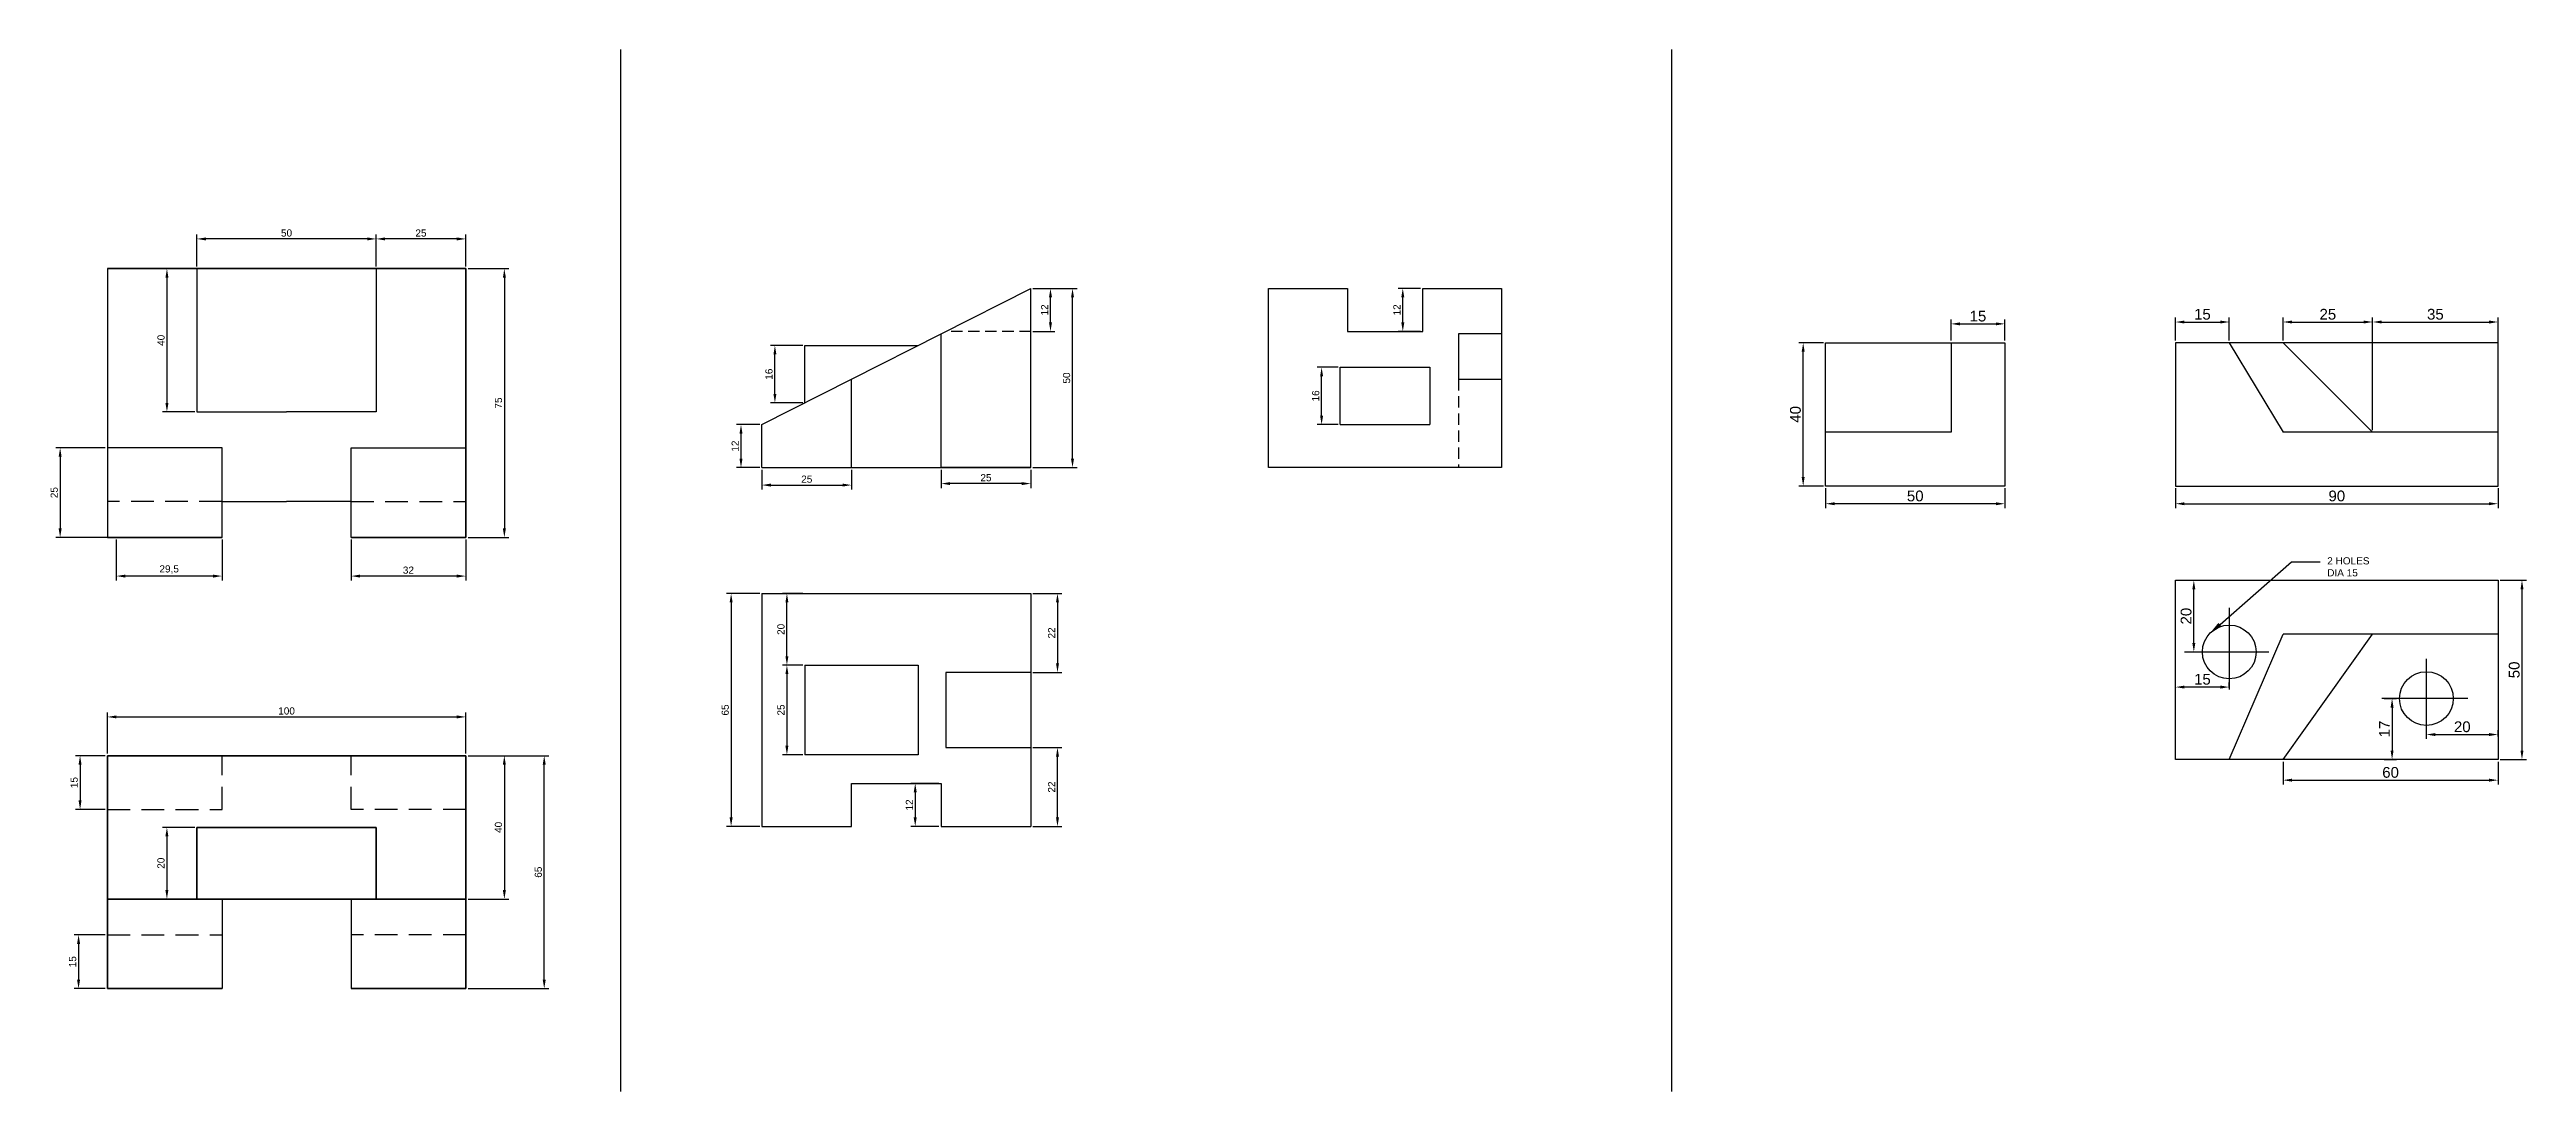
# Model space of a CAD drawing. Header units: millimetres. Extents: x 0 to 8460, y 0 to 1619.
# Drawn here: x 2605 to 3296, y 1328 to 1619 of the extents above; entities that cross this region are included whole.
import ezdxf
from ezdxf import colors
from ezdxf.entities.mleader import LeaderData, LeaderLine
from ezdxf.math import Vec2, Vec3

# ---------------------------------------------------------------- set-up
doc = ezdxf.new("R2010")
doc.units = ezdxf.units.MM
doc.linetypes.add('DASHED2', pattern=[9.525, 6.35, -3.175])
doc.linetypes.add('HIDDEN2', pattern=[4.7625, 3.175, -1.5875])
doc.styles.get("Standard").update_dxf_attribs({"font": 'arial.ttf'})
doc.dimstyles.new('Copy of ISO-25 2', dxfattribs={"dimtxt": 3, "dimasz": 2.5, "dimexe": 1.25, "dimexo": 0.625, "dimtad": 1, "dimtxsty": 'Standard', "dimcen": 2.5, "dimadec": 0, "dimazin": 0, "dimtfac": 1, "dimtmove": 0, "dimatfit": 3, "dimfxl": 1, "dimarcsym": 0})
doc.dimstyles.new('ISO-25', dxfattribs={"dimtxt": 2, "dimasz": 2.5, "dimexe": 1.25, "dimexo": 0.625, "dimtad": 1, "dimtxsty": 'Standard', "dimcen": 2.5, "dimadec": 0, "dimazin": 0, "dimtfac": 1, "dimtmove": 0, "dimatfit": 3, "dimfxl": 1, "dimarcsym": 0})

msp = doc.modelspace()

# ---------------------------------------------------------------- blocks, each defined once
blk = doc.blocks.new('*D1')
at = {"color": 0, "lineweight": -2, "transparency": 16777216}
for p, q in [((2815.2, 1536.48), (2806.19, 1536.48)), ((2807.44, 1522.98), (2807.44, 1533.98)), ((2815.2, 1520.48), (2806.19, 1520.48))]:
    blk.add_line(p, q, dxfattribs=at)
at = {"color": 0, "transparency": 16777216}
for points in [[(2807.02, 1533.98), (2807.86, 1533.98), (2807.44, 1536.48)], [(2807.02, 1522.98), (2807.86, 1522.98), (2807.44, 1520.48)]]:
    blk.add_solid(points, dxfattribs=at)
at = {"layer": 'Defpoints', "color": 0, "transparency": 16777216}
for p in [(2807.44, 1536.48), (2815.83, 1536.48), (2815.83, 1520.48)]:
    blk.add_point(p, dxfattribs=at)
at = {"color": 0, "transparency": 16777216, "insert": (2805.79, 1528.48), "char_height": 2, "attachment_point": 5, "rotation": 90}
blk.add_mtext('16', dxfattribs=at)
blk = doc.blocks.new('*D2')
at = {"color": 0, "lineweight": -2, "transparency": 16777216}
for p, q in [((2879.45, 1552.4), (2891.73, 1552.4)), ((2890.48, 1504.9), (2890.48, 1549.9)), ((2879.45, 1502.4), (2891.73, 1502.4))]:
    blk.add_line(p, q, dxfattribs=at)
at = {"color": 0, "transparency": 16777216}
for points in [[(2890.06, 1549.9), (2890.9, 1549.9), (2890.48, 1552.4)], [(2890.06, 1504.9), (2890.9, 1504.9), (2890.48, 1502.4)]]:
    blk.add_solid(points, dxfattribs=at)
at = {"layer": 'Defpoints', "color": 0, "transparency": 16777216}
for p in [(2878.83, 1552.4), (2890.48, 1552.4), (2878.83, 1502.4)]:
    blk.add_point(p, dxfattribs=at)
at = {"color": 0, "transparency": 16777216, "insert": (2888.83, 1527.4), "char_height": 2, "attachment_point": 5, "rotation": 90}
blk.add_mtext('50', dxfattribs=at)
blk = doc.blocks.new('*D3')
at = {"color": 0, "lineweight": -2, "transparency": 16777216}
for p, q in [((2853.83, 1501.77), (2853.83, 1496.69)), ((2878.83, 1501.77), (2878.83, 1496.69)), ((2876.33, 1497.94), (2856.33, 1497.94))]:
    blk.add_line(p, q, dxfattribs=at)
at = {"color": 0, "transparency": 16777216}
for points in [[(2856.33, 1498.35), (2856.33, 1497.52), (2853.83, 1497.94)], [(2876.33, 1498.35), (2876.33, 1497.52), (2878.83, 1497.94)]]:
    blk.add_solid(points, dxfattribs=at)
at = {"layer": 'Defpoints', "color": 0, "transparency": 16777216}
for p in [(2853.83, 1502.4), (2878.83, 1502.4), (2853.83, 1497.94)]:
    blk.add_point(p, dxfattribs=at)
at = {"color": 0, "transparency": 16777216, "insert": (2866.33, 1499.58), "char_height": 2, "attachment_point": 5}
blk.add_mtext('25', dxfattribs=at)
blk = doc.blocks.new('*D4')
at = {"color": 0, "lineweight": -2, "transparency": 16777216}
for p, q in [((2803.83, 1501.77), (2803.83, 1496.27)), ((2828.83, 1501.77), (2828.83, 1496.27)), ((2806.33, 1497.52), (2826.33, 1497.52))]:
    blk.add_line(p, q, dxfattribs=at)
at = {"color": 0, "transparency": 16777216}
for points in [[(2806.33, 1497.94), (2806.33, 1497.1), (2803.83, 1497.52)], [(2826.33, 1497.94), (2826.33, 1497.1), (2828.83, 1497.52)]]:
    blk.add_solid(points, dxfattribs=at)
at = {"layer": 'Defpoints', "color": 0, "transparency": 16777216}
for p in [(2803.83, 1502.4), (2828.83, 1502.4), (2828.83, 1497.52)]:
    blk.add_point(p, dxfattribs=at)
at = {"color": 0, "transparency": 16777216, "insert": (2816.33, 1499.17), "char_height": 2, "attachment_point": 5}
blk.add_mtext('25', dxfattribs=at)
blk = doc.blocks.new('*D5')
at = {"color": 0, "lineweight": -2, "transparency": 16777216}
for p, q in [((2803.2, 1514.4), (2796.73, 1514.4)), ((2797.98, 1504.9), (2797.98, 1511.9)), ((2803.2, 1502.4), (2796.73, 1502.4))]:
    blk.add_line(p, q, dxfattribs=at)
at = {"color": 0, "transparency": 16777216}
for points in [[(2797.56, 1511.9), (2798.39, 1511.9), (2797.98, 1514.4)], [(2797.56, 1504.9), (2798.39, 1504.9), (2797.98, 1502.4)]]:
    blk.add_solid(points, dxfattribs=at)
at = {"layer": 'Defpoints', "color": 0, "transparency": 16777216}
for p in [(2797.98, 1514.4), (2803.83, 1514.4), (2803.83, 1502.4)]:
    blk.add_point(p, dxfattribs=at)
at = {"color": 0, "transparency": 16777216, "insert": (2796.35, 1508.4), "char_height": 2, "attachment_point": 5, "rotation": 90}
blk.add_mtext('12', dxfattribs=at)
blk = doc.blocks.new('*D6')
at = {"color": 0, "lineweight": -2, "transparency": 16777216}
for p, q in [((2879.45, 1552.4), (2885.58, 1552.4)), ((2884.33, 1542.9), (2884.33, 1549.9)), ((2879.45, 1540.4), (2885.58, 1540.4))]:
    blk.add_line(p, q, dxfattribs=at)
at = {"color": 0, "transparency": 16777216}
for points in [[(2883.92, 1549.9), (2884.75, 1549.9), (2884.33, 1552.4)], [(2883.92, 1542.9), (2884.75, 1542.9), (2884.33, 1540.4)]]:
    blk.add_solid(points, dxfattribs=at)
at = {"layer": 'Defpoints', "color": 0, "transparency": 16777216}
for p in [(2878.83, 1552.4), (2884.33, 1552.4), (2878.83, 1540.4)]:
    blk.add_point(p, dxfattribs=at)
at = {"color": 0, "transparency": 16777216, "insert": (2882.7, 1546.4), "char_height": 2, "attachment_point": 5, "rotation": 90}
blk.add_mtext('12', dxfattribs=at)
blk = doc.blocks.new('*D7')
at = {"color": 0, "lineweight": -2, "transparency": 16777216}
for p, q in [((2623.68, 1482.29), (2623.68, 1470.88)), ((2653.18, 1482.29), (2653.18, 1470.88)), ((2650.68, 1472.13), (2626.18, 1472.13))]:
    blk.add_line(p, q, dxfattribs=at)
at = {"color": 0, "transparency": 16777216}
for points in [[(2626.18, 1472.54), (2626.18, 1471.71), (2623.68, 1472.13)], [(2650.68, 1472.54), (2650.68, 1471.71), (2653.18, 1472.13)]]:
    blk.add_solid(points, dxfattribs=at)
at = {"layer": 'Defpoints', "color": 0, "transparency": 16777216}
for p in [(2623.68, 1482.92), (2653.18, 1482.92), (2623.68, 1472.13)]:
    blk.add_point(p, dxfattribs=at)
at = {"color": 0, "transparency": 16777216, "insert": (2638.43, 1473.95), "char_height": 2, "attachment_point": 5}
blk.add_mtext('29,5', dxfattribs=at)
blk = doc.blocks.new('*D8')
at = {"color": 0, "lineweight": -2, "transparency": 16777216}
for p, q in [((2689.18, 1482.29), (2689.18, 1470.88)), ((2721.18, 1482.29), (2721.18, 1470.88)), ((2718.68, 1472.13), (2691.68, 1472.13))]:
    blk.add_line(p, q, dxfattribs=at)
at = {"color": 0, "transparency": 16777216}
for points in [[(2691.68, 1472.54), (2691.68, 1471.71), (2689.18, 1472.13)], [(2718.68, 1472.54), (2718.68, 1471.71), (2721.18, 1472.13)]]:
    blk.add_solid(points, dxfattribs=at)
at = {"layer": 'Defpoints', "color": 0, "transparency": 16777216}
for p in [(2689.18, 1482.92), (2721.18, 1482.92), (2689.18, 1472.13)]:
    blk.add_point(p, dxfattribs=at)
at = {"color": 0, "transparency": 16777216, "insert": (2705.18, 1473.77), "char_height": 2, "attachment_point": 5}
blk.add_mtext('32', dxfattribs=at)
blk = doc.blocks.new('*D9')
at = {"color": 0, "lineweight": -2, "transparency": 16777216}
for p, q in [((2721.81, 1557.92), (2733.2, 1557.92)), ((2731.95, 1555.42), (2731.95, 1485.42)), ((2721.81, 1482.92), (2733.2, 1482.92))]:
    blk.add_line(p, q, dxfattribs=at)
at = {"color": 0, "transparency": 16777216}
for points in [[(2731.54, 1555.42), (2732.37, 1555.42), (2731.95, 1557.92)], [(2731.54, 1485.42), (2732.37, 1485.42), (2731.95, 1482.92)]]:
    blk.add_solid(points, dxfattribs=at)
at = {"layer": 'Defpoints', "color": 0, "transparency": 16777216}
for p in [(2721.18, 1557.92), (2721.18, 1482.92), (2731.95, 1482.92)]:
    blk.add_point(p, dxfattribs=at)
at = {"color": 0, "transparency": 16777216, "insert": (2730.31, 1520.42), "char_height": 2, "attachment_point": 5, "rotation": 90}
blk.add_mtext('75', dxfattribs=at)
blk = doc.blocks.new('*D10')
at = {"color": 0, "lineweight": -2, "transparency": 16777216}
for p, q in [((2621.18, 1422.63), (2621.18, 1434.07)), ((2623.68, 1432.82), (2718.68, 1432.82)), ((2721.18, 1422.63), (2721.18, 1434.07))]:
    blk.add_line(p, q, dxfattribs=at)
at = {"color": 0, "transparency": 16777216}
for points in [[(2623.68, 1433.24), (2623.68, 1432.41), (2621.18, 1432.82)], [(2718.68, 1433.24), (2718.68, 1432.41), (2721.18, 1432.82)]]:
    blk.add_solid(points, dxfattribs=at)
at = {"layer": 'Defpoints', "color": 0, "transparency": 16777216}
for p in [(2721.18, 1432.82), (2621.18, 1422), (2721.18, 1422)]:
    blk.add_point(p, dxfattribs=at)
at = {"color": 0, "transparency": 16777216, "insert": (2671.18, 1434.47), "char_height": 2, "attachment_point": 5}
blk.add_mtext('100', dxfattribs=at)
blk = doc.blocks.new('*D11')
at = {"color": 0, "lineweight": -2, "transparency": 16777216}
for p, q in [((2646.18, 1558.54), (2646.18, 1567.47)), ((2693.68, 1566.22), (2648.68, 1566.22)), ((2696.18, 1558.54), (2696.18, 1567.47))]:
    blk.add_line(p, q, dxfattribs=at)
at = {"color": 0, "transparency": 16777216}
for points in [[(2648.68, 1566.63), (2648.68, 1565.8), (2646.18, 1566.22)], [(2693.68, 1566.63), (2693.68, 1565.8), (2696.18, 1566.22)]]:
    blk.add_solid(points, dxfattribs=at)
at = {"layer": 'Defpoints', "color": 0, "transparency": 16777216}
for p in [(2646.18, 1566.22), (2646.18, 1557.92), (2696.18, 1557.92)]:
    blk.add_point(p, dxfattribs=at)
at = {"color": 0, "transparency": 16777216, "insert": (2671.18, 1567.86), "char_height": 2, "attachment_point": 5}
blk.add_mtext('50', dxfattribs=at)
blk = doc.blocks.new('*D12')
at = {"color": 0, "lineweight": -2, "transparency": 16777216}
for p, q in [((2696.18, 1558.54), (2696.18, 1567.47)), ((2718.68, 1566.22), (2698.68, 1566.22)), ((2721.18, 1558.54), (2721.18, 1567.47))]:
    blk.add_line(p, q, dxfattribs=at)
at = {"color": 0, "transparency": 16777216}
for points in [[(2698.68, 1566.63), (2698.68, 1565.8), (2696.18, 1566.22)], [(2718.68, 1566.63), (2718.68, 1565.8), (2721.18, 1566.22)]]:
    blk.add_solid(points, dxfattribs=at)
at = {"layer": 'Defpoints', "color": 0, "transparency": 16777216}
for p in [(2696.18, 1566.22), (2696.18, 1557.92), (2721.18, 1557.92)]:
    blk.add_point(p, dxfattribs=at)
at = {"color": 0, "transparency": 16777216, "insert": (2708.68, 1567.86), "char_height": 2, "attachment_point": 5}
blk.add_mtext('25', dxfattribs=at)
blk = doc.blocks.new('*D13')
at = {"color": 0, "lineweight": -2, "transparency": 16777216}
for p, q in [((2620.56, 1507.92), (2606.76, 1507.92)), ((2608.01, 1505.42), (2608.01, 1485.42)), ((2623.06, 1482.92), (2606.76, 1482.92))]:
    blk.add_line(p, q, dxfattribs=at)
at = {"color": 0, "transparency": 16777216}
for points in [[(2607.59, 1505.42), (2608.42, 1505.42), (2608.01, 1507.92)], [(2607.59, 1485.42), (2608.42, 1485.42), (2608.01, 1482.92)]]:
    blk.add_solid(points, dxfattribs=at)
at = {"layer": 'Defpoints', "color": 0, "transparency": 16777216}
for p in [(2621.18, 1507.92), (2608.01, 1482.92), (2623.68, 1482.92)]:
    blk.add_point(p, dxfattribs=at)
at = {"color": 0, "transparency": 16777216, "insert": (2606.36, 1495.42), "char_height": 2, "attachment_point": 5, "rotation": 90}
blk.add_mtext('25', dxfattribs=at)
blk = doc.blocks.new('*D14')
at = {"color": 0, "lineweight": -2, "transparency": 16777216}
for p, q in [((2645.56, 1557.92), (2636.55, 1557.92)), ((2637.8, 1555.42), (2637.8, 1520.42)), ((2645.56, 1517.92), (2636.55, 1517.92))]:
    blk.add_line(p, q, dxfattribs=at)
at = {"color": 0, "transparency": 16777216}
for points in [[(2637.39, 1555.42), (2638.22, 1555.42), (2637.8, 1557.92)], [(2637.39, 1520.42), (2638.22, 1520.42), (2637.8, 1517.92)]]:
    blk.add_solid(points, dxfattribs=at)
at = {"layer": 'Defpoints', "color": 0, "transparency": 16777216}
for p in [(2646.18, 1557.92), (2637.8, 1517.92), (2646.18, 1517.92)]:
    blk.add_point(p, dxfattribs=at)
at = {"color": 0, "transparency": 16777216, "insert": (2636.16, 1537.92), "char_height": 2, "attachment_point": 5, "rotation": 90}
blk.add_mtext('40', dxfattribs=at)
blk = doc.blocks.new('*D15')
at = {"color": 0, "lineweight": -2, "transparency": 16777216}
for p, q in [((2645.56, 1402), (2636.55, 1402)), ((2637.8, 1399.5), (2637.8, 1384.5)), ((2645.56, 1382), (2636.55, 1382))]:
    blk.add_line(p, q, dxfattribs=at)
at = {"color": 0, "transparency": 16777216}
for points in [[(2637.38, 1399.5), (2638.21, 1399.5), (2637.8, 1402)], [(2637.38, 1384.5), (2638.21, 1384.5), (2637.8, 1382)]]:
    blk.add_solid(points, dxfattribs=at)
at = {"layer": 'Defpoints', "color": 0, "transparency": 16777216}
for p in [(2646.18, 1402), (2637.8, 1382), (2646.18, 1382)]:
    blk.add_point(p, dxfattribs=at)
at = {"color": 0, "transparency": 16777216, "insert": (2636.15, 1392), "char_height": 2, "attachment_point": 5, "rotation": 90}
blk.add_mtext('20', dxfattribs=at)
blk = doc.blocks.new('*D16')
at = {"color": 0, "lineweight": -2, "transparency": 16777216}
for p, q in [((2620.56, 1422), (2612.32, 1422)), ((2613.57, 1419.5), (2613.57, 1409.5)), ((2620.56, 1407), (2612.32, 1407))]:
    blk.add_line(p, q, dxfattribs=at)
at = {"color": 0, "transparency": 16777216}
for points in [[(2613.15, 1419.5), (2613.98, 1419.5), (2613.57, 1422)], [(2613.15, 1409.5), (2613.98, 1409.5), (2613.57, 1407)]]:
    blk.add_solid(points, dxfattribs=at)
at = {"layer": 'Defpoints', "color": 0, "transparency": 16777216}
for p in [(2621.18, 1422), (2613.57, 1407), (2621.18, 1407)]:
    blk.add_point(p, dxfattribs=at)
at = {"color": 0, "transparency": 16777216, "insert": (2611.92, 1414.5), "char_height": 2, "attachment_point": 5, "rotation": 90}
blk.add_mtext('15', dxfattribs=at)
blk = doc.blocks.new('*D17')
at = {"color": 0, "lineweight": -2, "transparency": 16777216}
for p, q in [((2620.56, 1372), (2611.9, 1372)), ((2613.15, 1369.5), (2613.15, 1359.5)), ((2620.56, 1357), (2611.9, 1357))]:
    blk.add_line(p, q, dxfattribs=at)
at = {"color": 0, "transparency": 16777216}
for points in [[(2612.73, 1369.5), (2613.57, 1369.5), (2613.15, 1372)], [(2612.73, 1359.5), (2613.57, 1359.5), (2613.15, 1357)]]:
    blk.add_solid(points, dxfattribs=at)
at = {"layer": 'Defpoints', "color": 0, "transparency": 16777216}
for p in [(2621.18, 1372), (2613.15, 1357), (2621.18, 1357)]:
    blk.add_point(p, dxfattribs=at)
at = {"color": 0, "transparency": 16777216, "insert": (2611.5, 1364.5), "char_height": 2, "attachment_point": 5, "rotation": 90}
blk.add_mtext('15', dxfattribs=at)
blk = doc.blocks.new('*D18')
at = {"color": 0, "lineweight": -2, "transparency": 16777216}
for p, q in [((2721.81, 1422), (2733.2, 1422)), ((2731.95, 1419.5), (2731.95, 1384.5)), ((2721.81, 1382), (2733.2, 1382))]:
    blk.add_line(p, q, dxfattribs=at)
at = {"color": 0, "transparency": 16777216}
for points in [[(2731.53, 1419.5), (2732.37, 1419.5), (2731.95, 1422)], [(2731.53, 1384.5), (2732.37, 1384.5), (2731.95, 1382)]]:
    blk.add_solid(points, dxfattribs=at)
at = {"layer": 'Defpoints', "color": 0, "transparency": 16777216}
for p in [(2721.18, 1422), (2721.18, 1382), (2731.95, 1382)]:
    blk.add_point(p, dxfattribs=at)
at = {"color": 0, "transparency": 16777216, "insert": (2730.3, 1402), "char_height": 2, "attachment_point": 5, "rotation": 90}
blk.add_mtext('40', dxfattribs=at)
blk = doc.blocks.new('*D19')
at = {"color": 0, "lineweight": -2, "transparency": 16777216}
for p, q in [((2721.81, 1422), (2744.32, 1422)), ((2743.07, 1359.5), (2743.07, 1419.5)), ((2721.81, 1357), (2744.32, 1357))]:
    blk.add_line(p, q, dxfattribs=at)
at = {"color": 0, "transparency": 16777216}
for points in [[(2742.66, 1419.5), (2743.49, 1419.5), (2743.07, 1422)], [(2742.66, 1359.5), (2743.49, 1359.5), (2743.07, 1357)]]:
    blk.add_solid(points, dxfattribs=at)
at = {"layer": 'Defpoints', "color": 0, "transparency": 16777216}
for p in [(2721.18, 1422), (2743.07, 1422), (2721.18, 1357)]:
    blk.add_point(p, dxfattribs=at)
at = {"color": 0, "transparency": 16777216, "insert": (2741.43, 1389.5), "char_height": 2, "attachment_point": 5, "rotation": 90}
blk.add_mtext('65', dxfattribs=at)
blk = doc.blocks.new('*D22')
at = {"color": 0, "lineweight": -2, "transparency": 16777216}
for p, q in [((2815.2, 1447.26), (2809.54, 1447.26)), ((2810.79, 1444.76), (2810.79, 1424.76)), ((2815.2, 1422.26), (2809.54, 1422.26))]:
    blk.add_line(p, q, dxfattribs=at)
at = {"color": 0, "transparency": 16777216}
for points in [[(2810.37, 1444.76), (2811.2, 1444.76), (2810.79, 1447.26)], [(2810.37, 1424.76), (2811.2, 1424.76), (2810.79, 1422.26)]]:
    blk.add_solid(points, dxfattribs=at)
at = {"layer": 'Defpoints', "color": 0, "transparency": 16777216}
for p in [(2815.83, 1447.26), (2810.79, 1422.26), (2815.83, 1422.26)]:
    blk.add_point(p, dxfattribs=at)
at = {"color": 0, "transparency": 16777216, "insert": (2809.14, 1434.76), "char_height": 2, "attachment_point": 5, "rotation": 90}
blk.add_mtext('25', dxfattribs=at)
blk = doc.blocks.new('*D23')
at = {"color": 0, "lineweight": -2, "transparency": 16777216}
for p, q in [((2879.45, 1467.26), (2887.53, 1467.26)), ((2886.28, 1464.76), (2886.28, 1447.76)), ((2879.45, 1445.26), (2887.53, 1445.26))]:
    blk.add_line(p, q, dxfattribs=at)
at = {"color": 0, "transparency": 16777216}
for points in [[(2885.87, 1464.76), (2886.7, 1464.76), (2886.28, 1467.26)], [(2885.87, 1447.76), (2886.7, 1447.76), (2886.28, 1445.26)]]:
    blk.add_solid(points, dxfattribs=at)
at = {"layer": 'Defpoints', "color": 0, "transparency": 16777216}
for p in [(2878.83, 1467.26), (2878.83, 1445.26), (2886.28, 1445.26)]:
    blk.add_point(p, dxfattribs=at)
at = {"color": 0, "transparency": 16777216, "insert": (2884.65, 1456.26), "char_height": 2, "attachment_point": 5, "rotation": 90}
blk.add_mtext('22', dxfattribs=at)
blk = doc.blocks.new('*D24')
at = {"color": 0, "lineweight": -2, "transparency": 16777216}
for p, q in [((2879.45, 1424.26), (2887.53, 1424.26)), ((2886.28, 1404.76), (2886.28, 1421.76)), ((2879.45, 1402.26), (2887.53, 1402.26))]:
    blk.add_line(p, q, dxfattribs=at)
at = {"color": 0, "transparency": 16777216}
for points in [[(2885.87, 1421.76), (2886.7, 1421.76), (2886.28, 1424.26)], [(2885.87, 1404.76), (2886.7, 1404.76), (2886.28, 1402.26)]]:
    blk.add_solid(points, dxfattribs=at)
at = {"layer": 'Defpoints', "color": 0, "transparency": 16777216}
for p in [(2878.83, 1424.26), (2886.28, 1424.26), (2878.83, 1402.26)]:
    blk.add_point(p, dxfattribs=at)
at = {"color": 0, "transparency": 16777216, "insert": (2884.65, 1413.26), "char_height": 2, "attachment_point": 5, "rotation": 90}
blk.add_mtext('22', dxfattribs=at)
blk = doc.blocks.new('*D25')
at = {"color": 0, "lineweight": -2, "transparency": 16777216}
for p, q in [((2803.2, 1467.26), (2793.97, 1467.26)), ((2795.22, 1464.76), (2795.22, 1404.76)), ((2803.2, 1402.26), (2793.97, 1402.26))]:
    blk.add_line(p, q, dxfattribs=at)
at = {"color": 0, "transparency": 16777216}
for points in [[(2794.81, 1464.76), (2795.64, 1464.76), (2795.22, 1467.26)], [(2794.81, 1404.76), (2795.64, 1404.76), (2795.22, 1402.26)]]:
    blk.add_solid(points, dxfattribs=at)
at = {"layer": 'Defpoints', "color": 0, "transparency": 16777216}
for p in [(2803.83, 1467.26), (2795.22, 1402.26), (2803.83, 1402.26)]:
    blk.add_point(p, dxfattribs=at)
at = {"color": 0, "transparency": 16777216, "insert": (2793.58, 1434.76), "char_height": 2, "attachment_point": 5, "rotation": 90}
blk.add_mtext('65', dxfattribs=at)
blk = doc.blocks.new('*D26')
at = {"color": 0, "lineweight": -2, "transparency": 16777216}
for p, q in [((2853.2, 1414.26), (2845.34, 1414.26)), ((2846.59, 1411.76), (2846.59, 1404.76)), ((2853.2, 1402.26), (2845.34, 1402.26))]:
    blk.add_line(p, q, dxfattribs=at)
at = {"color": 0, "transparency": 16777216}
for points in [[(2846.17, 1411.76), (2847.01, 1411.76), (2846.59, 1414.26)], [(2846.17, 1404.76), (2847.01, 1404.76), (2846.59, 1402.26)]]:
    blk.add_solid(points, dxfattribs=at)
at = {"layer": 'Defpoints', "color": 0, "transparency": 16777216}
for p in [(2853.83, 1414.26), (2846.59, 1402.26), (2853.83, 1402.26)]:
    blk.add_point(p, dxfattribs=at)
at = {"color": 0, "transparency": 16777216, "insert": (2844.96, 1408.26), "char_height": 2, "attachment_point": 5, "rotation": 90}
blk.add_mtext('12', dxfattribs=at)
blk = doc.blocks.new('*D27')
at = {"color": 0, "lineweight": -2, "transparency": 16777216}
for p, q in [((2815.2, 1467.26), (2809.54, 1467.26)), ((2810.79, 1449.76), (2810.79, 1464.76)), ((2815.2, 1447.26), (2809.54, 1447.26))]:
    blk.add_line(p, q, dxfattribs=at)
at = {"color": 0, "transparency": 16777216}
for points in [[(2810.37, 1464.76), (2811.2, 1464.76), (2810.79, 1467.26)], [(2810.37, 1449.76), (2811.2, 1449.76), (2810.79, 1447.26)]]:
    blk.add_solid(points, dxfattribs=at)
at = {"layer": 'Defpoints', "color": 0, "transparency": 16777216}
for p in [(2810.79, 1467.26), (2815.83, 1467.26), (2815.83, 1447.26)]:
    blk.add_point(p, dxfattribs=at)
at = {"color": 0, "transparency": 16777216, "insert": (2809.14, 1457.26), "char_height": 2, "attachment_point": 5, "rotation": 90}
blk.add_mtext('20', dxfattribs=at)
blk = doc.blocks.new('*D30')
at = {"color": 0, "lineweight": -2, "transparency": 16777216}
for p, q in [((3198.24, 1496.62), (3198.24, 1491.07)), ((3288.24, 1496.62), (3288.24, 1491.07)), ((3200.74, 1492.32), (3285.74, 1492.32))]:
    blk.add_line(p, q, dxfattribs=at)
at = {"color": 0, "transparency": 16777216}
for points in [[(3200.74, 1492.73), (3200.74, 1491.9), (3198.24, 1492.32)], [(3285.74, 1492.73), (3285.74, 1491.9), (3288.24, 1492.32)]]:
    blk.add_solid(points, dxfattribs=at)
at = {"layer": 'Defpoints', "color": 0, "transparency": 16777216}
for p in [(3198.24, 1497.25), (3288.24, 1497.25), (3288.24, 1492.32)]:
    blk.add_point(p, dxfattribs=at)
at = {"color": 0, "transparency": 16777216, "insert": (3243.24, 1494.47), "char_height": 3, "attachment_point": 5}
blk.add_mtext('90', dxfattribs=at)
blk = doc.blocks.new('*D31')
at = {"color": 0, "lineweight": -2, "transparency": 16777216}
for p, q in [((3253.24, 1512.87), (3253.24, 1544.28)), ((3255.74, 1543.03), (3285.74, 1543.03)), ((3288.24, 1512.87), (3288.24, 1544.28))]:
    blk.add_line(p, q, dxfattribs=at)
at = {"color": 0, "transparency": 16777216}
for points in [[(3255.74, 1543.44), (3255.74, 1542.61), (3253.24, 1543.03)], [(3285.74, 1543.44), (3285.74, 1542.61), (3288.24, 1543.03)]]:
    blk.add_solid(points, dxfattribs=at)
at = {"layer": 'Defpoints', "color": 0, "transparency": 16777216}
for p in [(3288.24, 1543.03), (3253.24, 1512.25), (3288.24, 1512.25)]:
    blk.add_point(p, dxfattribs=at)
at = {"color": 0, "transparency": 16777216, "insert": (3270.74, 1545.18), "char_height": 3, "attachment_point": 5}
blk.add_mtext('35', dxfattribs=at)
blk = doc.blocks.new('*D32')
at = {"color": 0, "lineweight": -2, "transparency": 16777216}
for p, q in [((3228.24, 1537.87), (3228.24, 1544.28)), ((3230.74, 1543.03), (3250.74, 1543.03)), ((3253.24, 1537.87), (3253.24, 1544.28))]:
    blk.add_line(p, q, dxfattribs=at)
at = {"color": 0, "transparency": 16777216}
for points in [[(3230.74, 1543.44), (3230.74, 1542.61), (3228.24, 1543.03)], [(3250.74, 1543.44), (3250.74, 1542.61), (3253.24, 1543.03)]]:
    blk.add_solid(points, dxfattribs=at)
at = {"layer": 'Defpoints', "color": 0, "transparency": 16777216}
for p in [(3253.24, 1543.03), (3228.24, 1537.25), (3253.24, 1537.25)]:
    blk.add_point(p, dxfattribs=at)
at = {"color": 0, "transparency": 16777216, "insert": (3240.74, 1545.18), "char_height": 3, "attachment_point": 5}
blk.add_mtext('25', dxfattribs=at)
blk = doc.blocks.new('*D33')
at = {"color": 0, "lineweight": -2, "transparency": 16777216}
for p, q in [((3198.24, 1537.87), (3198.24, 1544.28)), ((3200.74, 1543.03), (3210.74, 1543.03)), ((3213.24, 1537.87), (3213.24, 1544.28))]:
    blk.add_line(p, q, dxfattribs=at)
at = {"color": 0, "transparency": 16777216}
for points in [[(3200.74, 1543.44), (3200.74, 1542.61), (3198.24, 1543.03)], [(3210.74, 1543.44), (3210.74, 1542.61), (3213.24, 1543.03)]]:
    blk.add_solid(points, dxfattribs=at)
at = {"layer": 'Defpoints', "color": 0, "transparency": 16777216}
for p in [(3213.24, 1543.03), (3198.24, 1537.25), (3213.24, 1537.25)]:
    blk.add_point(p, dxfattribs=at)
at = {"color": 0, "transparency": 16777216, "insert": (3205.74, 1545.18), "char_height": 3, "attachment_point": 5}
blk.add_mtext('15', dxfattribs=at)
blk = doc.blocks.new('*D34')
at = {"color": 0, "lineweight": -2, "transparency": 16777216}
for p, q in [((3288.86, 1470.95), (3296.15, 1470.95)), ((3294.9, 1468.45), (3294.9, 1423.45)), ((3288.86, 1420.95), (3296.15, 1420.95))]:
    blk.add_line(p, q, dxfattribs=at)
at = {"color": 0, "transparency": 16777216}
for points in [[(3294.49, 1468.45), (3295.32, 1468.45), (3294.9, 1470.95)], [(3294.49, 1423.45), (3295.32, 1423.45), (3294.9, 1420.95)]]:
    blk.add_solid(points, dxfattribs=at)
at = {"layer": 'Defpoints', "color": 0, "transparency": 16777216}
for p in [(3288.24, 1470.95), (3288.24, 1420.95), (3294.9, 1420.95)]:
    blk.add_point(p, dxfattribs=at)
at = {"color": 0, "transparency": 16777216, "insert": (3292.75, 1445.95), "char_height": 3, "attachment_point": 5, "rotation": 90}
blk.add_mtext('50', dxfattribs=at)
blk = doc.blocks.new('*D35')
at = {"color": 0, "lineweight": -2, "transparency": 16777216}
for p, q in [((3256.46, 1437.95), (3259.91, 1437.95)), ((3258.66, 1435.45), (3258.66, 1423.45)), ((3256.46, 1420.95), (3259.91, 1420.95))]:
    blk.add_line(p, q, dxfattribs=at)
at = {"color": 0, "transparency": 16777216}
for points in [[(3258.25, 1435.45), (3259.08, 1435.45), (3258.66, 1437.95)], [(3258.25, 1423.45), (3259.08, 1423.45), (3258.66, 1420.95)]]:
    blk.add_solid(points, dxfattribs=at)
at = {"layer": 'Defpoints', "color": 0, "transparency": 16777216}
for p in [(3255.84, 1437.95), (3255.84, 1420.95), (3258.66, 1420.95)]:
    blk.add_point(p, dxfattribs=at)
at = {"color": 0, "transparency": 16777216, "insert": (3256.53, 1429.45), "char_height": 3, "attachment_point": 5, "rotation": 90}
blk.add_mtext('17', dxfattribs=at)
blk = doc.blocks.new('*D36')
at = {"color": 0, "lineweight": -2, "transparency": 16777216}
for p, q in [((3268.24, 1427.38), (3268.24, 1429.15)), ((3270.74, 1427.9), (3285.74, 1427.9)), ((3288.24, 1427.38), (3288.24, 1429.15))]:
    blk.add_line(p, q, dxfattribs=at)
at = {"color": 0, "transparency": 16777216}
for points in [[(3270.74, 1428.32), (3270.74, 1427.49), (3268.24, 1427.9)], [(3285.74, 1428.32), (3285.74, 1427.49), (3288.24, 1427.9)]]:
    blk.add_solid(points, dxfattribs=at)
at = {"layer": 'Defpoints', "color": 0, "transparency": 16777216}
for p in [(3268.24, 1426.75), (3288.24, 1427.9), (3288.24, 1426.75)]:
    blk.add_point(p, dxfattribs=at)
at = {"color": 0, "transparency": 16777216, "insert": (3278.24, 1430.06), "char_height": 3, "attachment_point": 5}
blk.add_mtext('20', dxfattribs=at)
blk = doc.blocks.new('*D37')
at = {"color": 0, "lineweight": -2, "transparency": 16777216}
for p, q in [((3201.33, 1470.95), (3204.6, 1470.95)), ((3203.35, 1453.45), (3203.35, 1468.45)), ((3201.33, 1450.95), (3204.6, 1450.95))]:
    blk.add_line(p, q, dxfattribs=at)
at = {"color": 0, "transparency": 16777216}
for points in [[(3202.93, 1468.45), (3203.76, 1468.45), (3203.35, 1470.95)], [(3202.93, 1453.45), (3203.76, 1453.45), (3203.35, 1450.95)]]:
    blk.add_solid(points, dxfattribs=at)
at = {"layer": 'Defpoints', "color": 0, "transparency": 16777216}
for p in [(3200.7, 1470.95), (3203.35, 1470.95), (3200.7, 1450.95)]:
    blk.add_point(p, dxfattribs=at)
at = {"color": 0, "transparency": 16777216, "insert": (3201.19, 1460.95), "char_height": 3, "attachment_point": 5, "rotation": 90}
blk.add_mtext('20', dxfattribs=at)
blk = doc.blocks.new('*D38')
at = {"color": 0, "lineweight": -2, "transparency": 16777216}
for p, q in [((3198.24, 1441.07), (3198.24, 1442.4)), ((3210.74, 1441.15), (3200.74, 1441.15)), ((3213.24, 1441.07), (3213.24, 1442.4))]:
    blk.add_line(p, q, dxfattribs=at)
at = {"color": 0, "transparency": 16777216}
for points in [[(3200.74, 1441.57), (3200.74, 1440.73), (3198.24, 1441.15)], [(3210.74, 1441.57), (3210.74, 1440.73), (3213.24, 1441.15)]]:
    blk.add_solid(points, dxfattribs=at)
at = {"layer": 'Defpoints', "color": 0, "transparency": 16777216}
for p in [(3198.24, 1441.15), (3198.24, 1440.45), (3213.24, 1440.45)]:
    blk.add_point(p, dxfattribs=at)
at = {"color": 0, "transparency": 16777216, "insert": (3205.74, 1443.31), "char_height": 3, "attachment_point": 5}
blk.add_mtext('15', dxfattribs=at)
blk = doc.blocks.new('*D42')
at = {"color": 0, "lineweight": -2, "transparency": 16777216}
for p, q in [((3228.24, 1420.32), (3228.24, 1413.92)), ((3288.24, 1420.32), (3288.24, 1413.92)), ((3230.74, 1415.17), (3285.74, 1415.17))]:
    blk.add_line(p, q, dxfattribs=at)
at = {"color": 0, "transparency": 16777216}
for points in [[(3230.74, 1415.59), (3230.74, 1414.76), (3228.24, 1415.17)], [(3285.74, 1415.59), (3285.74, 1414.76), (3288.24, 1415.17)]]:
    blk.add_solid(points, dxfattribs=at)
at = {"layer": 'Defpoints', "color": 0, "transparency": 16777216}
for p in [(3228.24, 1420.95), (3288.24, 1420.95), (3288.24, 1415.17)]:
    blk.add_point(p, dxfattribs=at)
at = {"color": 0, "transparency": 16777216, "insert": (3258.24, 1417.33), "char_height": 3, "attachment_point": 5}
blk.add_mtext('60', dxfattribs=at)
blk = doc.blocks.new('*D28')
at = {"color": 0, "lineweight": -2, "transparency": 16777216}
for p, q in [((2964.58, 1530.4), (2958.73, 1530.4)), ((2959.98, 1516.9), (2959.98, 1527.9)), ((2964.58, 1514.4), (2958.73, 1514.4))]:
    blk.add_line(p, q, dxfattribs=at)
at = {"color": 0, "transparency": 16777216}
for points in [[(2959.56, 1527.9), (2960.4, 1527.9), (2959.98, 1530.4)], [(2959.56, 1516.9), (2960.4, 1516.9), (2959.98, 1514.4)]]:
    blk.add_solid(points, dxfattribs=at)
at = {"layer": 'Defpoints', "color": 0, "transparency": 16777216}
for p in [(2959.98, 1530.4), (2965.2, 1530.4), (2965.2, 1514.4)]:
    blk.add_point(p, dxfattribs=at)
at = {"color": 0, "transparency": 16777216, "insert": (2958.33, 1522.4), "char_height": 2, "attachment_point": 5, "rotation": 90}
blk.add_mtext('16', dxfattribs=at)
blk = doc.blocks.new('*D29')
at = {"color": 0, "lineweight": -2, "transparency": 16777216}
for p, q in [((2987.58, 1552.4), (2981.38, 1552.4)), ((2982.63, 1542.9), (2982.63, 1549.9)), ((2987.58, 1540.4), (2981.38, 1540.4))]:
    blk.add_line(p, q, dxfattribs=at)
at = {"color": 0, "transparency": 16777216}
for points in [[(2982.21, 1549.9), (2983.05, 1549.9), (2982.63, 1552.4)], [(2982.21, 1542.9), (2983.05, 1542.9), (2982.63, 1540.4)]]:
    blk.add_solid(points, dxfattribs=at)
at = {"layer": 'Defpoints', "color": 0, "transparency": 16777216}
for p in [(2982.63, 1552.4), (2988.2, 1552.4), (2988.2, 1540.4)]:
    blk.add_point(p, dxfattribs=at)
at = {"color": 0, "transparency": 16777216, "insert": (2981, 1546.4), "char_height": 2, "attachment_point": 5, "rotation": 90}
blk.add_mtext('12', dxfattribs=at)
blk = doc.blocks.new('*D39')
at = {"color": 0, "lineweight": -2, "transparency": 16777216}
for p, q in [((3100.61, 1496.62), (3100.61, 1491.07)), ((3150.61, 1496.62), (3150.61, 1491.07)), ((3148.11, 1492.32), (3103.11, 1492.32))]:
    blk.add_line(p, q, dxfattribs=at)
at = {"color": 0, "transparency": 16777216}
for points in [[(3103.11, 1492.73), (3103.11, 1491.9), (3100.61, 1492.32)], [(3148.11, 1492.73), (3148.11, 1491.9), (3150.61, 1492.32)]]:
    blk.add_solid(points, dxfattribs=at)
at = {"layer": 'Defpoints', "color": 0, "transparency": 16777216}
for p in [(3100.61, 1497.25), (3150.61, 1497.25), (3100.61, 1492.32)]:
    blk.add_point(p, dxfattribs=at)
at = {"color": 0, "transparency": 16777216, "insert": (3125.61, 1494.47), "char_height": 3, "attachment_point": 5}
blk.add_mtext('50', dxfattribs=at)
blk = doc.blocks.new('*D40')
at = {"color": 0, "lineweight": -2, "transparency": 16777216}
for p, q in [((3099.98, 1537.25), (3093.1, 1537.25)), ((3094.35, 1499.75), (3094.35, 1534.75)), ((3099.98, 1497.25), (3093.1, 1497.25))]:
    blk.add_line(p, q, dxfattribs=at)
at = {"color": 0, "transparency": 16777216}
for points in [[(3093.93, 1534.75), (3094.76, 1534.75), (3094.35, 1537.25)], [(3093.93, 1499.75), (3094.76, 1499.75), (3094.35, 1497.25)]]:
    blk.add_solid(points, dxfattribs=at)
at = {"layer": 'Defpoints', "color": 0, "transparency": 16777216}
for p in [(3094.35, 1537.25), (3100.61, 1537.25), (3100.61, 1497.25)]:
    blk.add_point(p, dxfattribs=at)
at = {"color": 0, "transparency": 16777216, "insert": (3092.19, 1517.25), "char_height": 3, "attachment_point": 5, "rotation": 90}
blk.add_mtext('40', dxfattribs=at)
blk = doc.blocks.new('*D41')
at = {"color": 0, "lineweight": -2, "transparency": 16777216}
for p, q in [((3135.61, 1537.87), (3135.61, 1543.76)), ((3138.11, 1542.51), (3148.11, 1542.51)), ((3150.61, 1537.87), (3150.61, 1543.76))]:
    blk.add_line(p, q, dxfattribs=at)
at = {"color": 0, "transparency": 16777216}
for points in [[(3138.11, 1542.92), (3138.11, 1542.09), (3135.61, 1542.51)], [(3148.11, 1542.92), (3148.11, 1542.09), (3150.61, 1542.51)]]:
    blk.add_solid(points, dxfattribs=at)
at = {"layer": 'Defpoints', "color": 0, "transparency": 16777216}
for p in [(3150.61, 1542.51), (3135.61, 1537.25), (3150.61, 1537.25)]:
    blk.add_point(p, dxfattribs=at)
at = {"color": 0, "transparency": 16777216, "insert": (3143.11, 1544.66), "char_height": 3, "attachment_point": 5}
blk.add_mtext('15', dxfattribs=at)

# ---------------------------------------------------------------- dimensions: what is measured, and where the dimension line sits
for base, p1, p2, dimstyle, picture, middle in [((2646.184, 1566.216), (2696.184, 1557.919), (2646.184, 1557.919), 'ISO-25', '*D11', (2671.184, 1567.862)), ((2696.184, 1566.216), (2721.184, 1557.919), (2696.184, 1557.919), 'ISO-25', '*D12', (2708.684, 1567.862)), ((3150.608, 1542.507), (3135.608, 1537.249), (3150.608, 1537.249), 'Copy of ISO-25 2', '*D41', (3143.108, 1544.663)), ((3213.239, 1543.025), (3198.239, 1537.249), (3213.239, 1537.249), 'Copy of ISO-25 2', '*D33', (3205.739, 1545.182)), ((3253.239, 1543.025), (3228.239, 1537.249), (3253.239, 1537.249), 'Copy of ISO-25 2', '*D32', (3240.739, 1545.182)), ((3288.239, 1543.025), (3253.239, 1512.249), (3288.239, 1512.249), 'Copy of ISO-25 2', '*D31', (3270.739, 1545.183)), ((2828.829, 1497.52), (2803.829, 1502.397), (2828.829, 1502.397), 'ISO-25', '*D4', (2816.329, 1499.166)), ((2853.829, 1497.937), (2878.829, 1502.397), (2853.829, 1502.397), 'ISO-25', '*D3', (2866.329, 1499.583)), ((3100.608, 1492.317), (3150.608, 1497.249), (3100.608, 1497.249), 'Copy of ISO-25 2', '*D39', (3125.608, 1494.474)), ((3288.239, 1492.317), (3198.239, 1497.249), (3288.239, 1497.249), 'Copy of ISO-25 2', '*D30', (3243.239, 1494.474)), ((2623.684, 1472.127), (2653.184, 1482.919), (2623.684, 1482.919), 'ISO-25', '*D7', (2638.434, 1473.954)), ((2689.184, 1472.127), (2721.184, 1482.919), (2689.184, 1482.919), 'ISO-25', '*D8', (2705.184, 1473.774)), ((3198.239, 1441.148), (3213.239, 1440.447), (3198.239, 1440.447), 'Copy of ISO-25 2', '*D38', (3205.739, 1443.305)), ((2721.184, 1432.825), (2621.184, 1422.003), (2721.184, 1422.003), 'ISO-25', '*D10', (2671.184, 1434.471)), ((3288.239, 1427.903), (3268.239, 1426.754), (3288.239, 1426.754), 'Copy of ISO-25 2', '*D36', (3278.239, 1430.059)), ((3288.239, 1415.174), (3228.239, 1420.946), (3288.239, 1420.946), 'Copy of ISO-25 2', '*D42', (3258.239, 1417.331))]:
    dim = msp.add_linear_dim(base=base, p1=p1, p2=p2, dimstyle=dimstyle)
    dim.commit()
    dim.dimension.update_dxf_attribs({"geometry": picture, "text_midpoint": middle})
for base, p1, p2, dimstyle, picture, middle in [((2637.803, 1517.919), (2646.184, 1557.919), (2646.184, 1517.919), 'ISO-25', '*D14', (2636.157, 1537.919)), ((2731.954, 1482.919), (2721.184, 1557.919), (2721.184, 1482.919), 'ISO-25', '*D9', (2730.312, 1520.419)), ((2884.334, 1552.397), (2878.829, 1540.397), (2878.829, 1552.397), 'ISO-25', '*D6', (2882.705, 1546.397)), ((2982.631, 1552.397), (2988.202, 1540.397), (2988.202, 1552.397), 'ISO-25', '*D29', (2981.002, 1546.397)), ((2807.438, 1536.477), (2815.829, 1520.477), (2815.829, 1536.477), 'ISO-25', '*D1', (2805.792, 1528.477)), ((3094.348, 1537.249), (3100.608, 1497.249), (3100.608, 1537.249), 'Copy of ISO-25 2', '*D40', (3092.192, 1517.249)), ((2959.98, 1530.397), (2965.202, 1514.397), (2965.202, 1530.397), 'ISO-25', '*D28', (2958.333, 1522.397)), ((2797.976, 1514.397), (2803.829, 1502.397), (2803.829, 1514.397), 'ISO-25', '*D5', (2796.347, 1508.397)), ((2608.008, 1482.919), (2621.184, 1507.919), (2623.684, 1482.919), 'ISO-25', '*D13', (2606.362, 1495.419)), ((2795.222, 1402.256), (2803.829, 1467.256), (2803.829, 1402.256), 'ISO-25', '*D25', (2793.576, 1434.756)), ((2810.788, 1467.256), (2815.829, 1447.256), (2815.829, 1467.256), 'ISO-25', '*D27', (2809.142, 1457.256)), ((2886.283, 1445.256), (2878.829, 1467.256), (2878.829, 1445.256), 'ISO-25', '*D23', (2884.654, 1456.256)), ((3203.348, 1470.946), (3200.705, 1450.946), (3200.705, 1470.946), 'Copy of ISO-25 2', '*D37', (3201.191, 1460.946)), ((3294.904, 1420.946), (3288.239, 1470.946), (3288.239, 1420.946), 'Copy of ISO-25 2', '*D34', (3292.747, 1445.946)), ((2810.788, 1422.256), (2815.829, 1447.256), (2815.829, 1422.256), 'ISO-25', '*D22', (2809.142, 1434.756)), ((3258.663, 1420.946), (3255.836, 1437.946), (3255.836, 1420.946), 'Copy of ISO-25 2', '*D35', (3256.532, 1429.446)), ((2886.283, 1424.256), (2878.829, 1402.256), (2878.829, 1424.256), 'ISO-25', '*D24', (2884.654, 1413.256)), ((2613.565, 1407.003), (2621.184, 1422.003), (2621.184, 1407.003), 'ISO-25', '*D16', (2611.919, 1414.503)), ((2731.949, 1382.003), (2721.184, 1422.003), (2721.184, 1382.003), 'ISO-25', '*D18', (2730.303, 1402.003)), ((2743.073, 1422.003), (2721.184, 1357.003), (2721.184, 1422.003), 'ISO-25', '*D19', (2741.426, 1389.503)), ((2846.59, 1402.256), (2853.829, 1414.256), (2853.829, 1402.256), 'ISO-25', '*D26', (2844.961, 1408.256)), ((2637.798, 1382.003), (2646.184, 1402.003), (2646.184, 1382.003), 'ISO-25', '*D15', (2636.152, 1392.003)), ((2613.148, 1357.003), (2621.184, 1372.003), (2621.184, 1357.003), 'ISO-25', '*D17', (2611.502, 1364.503))]:
    dim = msp.add_linear_dim(base=base, p1=p1, p2=p2, angle=90, dimstyle=dimstyle)
    dim.commit()
    dim.dimension.update_dxf_attribs({"geometry": picture, "text_midpoint": middle})
dim = msp.add_linear_dim(base=(2890.481, 1552.397), p1=(2878.829, 1502.397), p2=(2878.829, 1552.397), angle=90, dimstyle='ISO-25')
dim.commit()
dim.dimension.update_dxf_attribs({"geometry": '*D2', "text_midpoint": (2890.481, 1527.397), "dimtype": 160})

# ---------------------------------------------------------------- linework, layer by layer
for p, q in [((2764.395, 1619.069), (2764.395, 1328.3)), ((3057.596, 1619.069), (3057.596, 1328.3)), ((2721.184, 1557.919), (2621.184, 1557.919)), ((2621.184, 1557.919), (2621.184, 1482.919)), ((2621.184, 1557.919), (2646.184, 1557.919)), ((2621.184, 1557.919), (2721.184, 1557.919)), ((2646.184, 1557.919), (2646.184, 1517.919)), ((2721.184, 1557.919), (2696.184, 1557.919)), ((2696.184, 1557.919), (2696.184, 1517.919)), ((2721.184, 1482.919), (2721.184, 1557.919)), ((2721.184, 1557.919), (2721.184, 1482.919)), ((2803.829, 1514.397), (2878.829, 1552.397)), ((2878.829, 1502.397), (2878.829, 1552.397)), ((2878.829, 1540.397), (2878.829, 1552.397)), ((2945.202, 1502.397), (2945.202, 1552.397)), ((2945.202, 1552.397), (2967.202, 1552.397)), ((2967.202, 1552.397), (2967.202, 1540.397)), ((2988.202, 1540.397), (2988.202, 1552.397)), ((2988.202, 1552.397), (3010.202, 1552.397)), ((3010.202, 1552.397), (3010.202, 1502.397)), ((2815.829, 1520.477), (2815.829, 1536.477)), ((2815.829, 1536.477), (2847.408, 1536.477)), ((2853.829, 1502.397), (2853.829, 1539.73)), ((2967.202, 1540.397), (2988.202, 1540.397)), ((3010.202, 1539.73), (2998.202, 1539.73)), ((2998.202, 1539.73), (2998.202, 1527.064)), ((3100.608, 1497.249), (3100.608, 1537.249)), ((3100.608, 1537.249), (3150.608, 1537.249)), ((3135.608, 1537.249), (3135.608, 1512.249)), ((3150.608, 1537.249), (3150.608, 1497.249)), ((3288.239, 1537.249), (3198.239, 1537.249)), ((3198.239, 1537.249), (3198.239, 1497.249)), ((3213.239, 1537.249), (3228.239, 1512.249)), ((3228.239, 1537.249), (3253.239, 1512.249)), ((3288.239, 1497.249), (3288.239, 1537.249)), ((2965.202, 1514.397), (2965.202, 1530.397)), ((2965.202, 1530.397), (2990.202, 1530.397)), ((2990.202, 1530.397), (2990.202, 1514.397)), ((2828.829, 1502.397), (2828.829, 1527.064)), ((2998.202, 1527.064), (3010.202, 1527.064)), ((2646.184, 1517.919), (2671.184, 1517.919)), ((2696.184, 1517.919), (2671.184, 1517.919)), ((2803.829, 1502.397), (2803.829, 1514.397)), ((2965.202, 1514.397), (2990.202, 1514.397)), ((2653.184, 1507.919), (2621.184, 1507.919)), ((2653.184, 1482.919), (2653.184, 1507.919)), ((2689.184, 1482.919), (2689.184, 1507.919)), ((2689.184, 1507.919), (2721.184, 1507.919)), ((3135.608, 1512.249), (3100.608, 1512.249)), ((3288.239, 1512.249), (3228.239, 1512.249)), ((2803.829, 1502.397), (2878.829, 1502.397)), ((2803.829, 1502.397), (2828.829, 1502.397)), ((2878.829, 1502.397), (2853.829, 1502.397)), ((3010.202, 1502.397), (2945.202, 1502.397)), ((2653.184, 1482.919), (2653.184, 1492.919)), ((2653.184, 1492.919), (2671.184, 1492.919)), ((2689.184, 1492.919), (2671.184, 1492.919)), ((2689.184, 1482.919), (2689.184, 1492.919)), ((3150.608, 1497.249), (3100.608, 1497.249)), ((3198.239, 1497.249), (3288.239, 1497.249)), ((2621.184, 1482.919), (2653.184, 1482.919)), ((2653.184, 1482.919), (2621.184, 1482.919)), ((2721.184, 1482.919), (2689.184, 1482.919)), ((2689.184, 1482.919), (2721.184, 1482.919)), ((2803.829, 1467.256), (2878.829, 1467.256)), ((2803.829, 1467.256), (2803.829, 1402.256)), ((2878.829, 1467.256), (2878.829, 1402.256)), ((3198.239, 1470.946), (3288.239, 1470.946)), ((3198.239, 1420.946), (3198.239, 1470.946)), ((3288.239, 1470.946), (3288.239, 1420.946)), ((3213.239, 1463.234), (3213.239, 1440.447)), ((3213.239, 1420.946), (3228.239, 1455.946)), ((3288.239, 1455.946), (3228.239, 1455.946)), ((3228.239, 1420.946), (3253.239, 1455.946)), ((2815.829, 1447.256), (2847.408, 1447.256)), ((2815.829, 1447.256), (2815.829, 1422.256)), ((2847.408, 1447.256), (2847.408, 1422.256)), ((2878.829, 1445.256), (2855.145, 1445.256)), ((2855.145, 1445.256), (2855.145, 1424.256)), ((3200.705, 1450.946), (3224.256, 1450.946)), ((3268.239, 1426.754), (3268.239, 1449.005)), ((3279.816, 1437.946), (3255.836, 1437.946)), ((2855.145, 1424.256), (2878.829, 1424.256)), ((2621.184, 1422.003), (2721.184, 1422.003)), ((2621.184, 1357.003), (2621.184, 1422.003)), ((2721.184, 1422.003), (2621.184, 1422.003)), ((2621.184, 1422.003), (2621.184, 1357.003)), ((2721.184, 1422.003), (2721.184, 1357.003)), ((2721.184, 1357.003), (2721.184, 1422.003)), ((2847.408, 1422.256), (2815.829, 1422.256)), ((3288.239, 1420.946), (3198.239, 1420.946)), ((2828.829, 1402.256), (2828.829, 1414.256)), ((2828.829, 1414.256), (2853.829, 1414.256)), ((2853.829, 1414.256), (2853.829, 1402.256)), ((2646.184, 1382.003), (2646.184, 1402.003)), ((2646.184, 1402.003), (2696.184, 1402.003)), ((2696.184, 1402.003), (2646.184, 1402.003)), ((2646.184, 1402.003), (2646.184, 1382.003)), ((2696.184, 1402.003), (2696.184, 1382.003)), ((2696.184, 1382.003), (2696.184, 1402.003)), ((2803.829, 1402.256), (2828.829, 1402.256)), ((2853.829, 1402.256), (2878.829, 1402.256)), ((2621.184, 1382.003), (2646.184, 1382.003)), ((2621.184, 1382.003), (2653.184, 1382.003)), ((2646.184, 1382.003), (2621.184, 1382.003)), ((2646.184, 1382.003), (2696.184, 1382.003)), ((2696.184, 1382.003), (2646.184, 1382.003)), ((2653.184, 1382.003), (2653.184, 1357.003)), ((2721.184, 1382.003), (2689.184, 1382.003)), ((2689.184, 1382.003), (2689.184, 1357.003)), ((2696.184, 1382.003), (2721.184, 1382.003)), ((2721.184, 1382.003), (2696.184, 1382.003)), ((2621.184, 1357.003), (2653.184, 1357.003)), ((2653.184, 1357.003), (2621.184, 1357.003)), ((2721.184, 1357.003), (2689.184, 1357.003)), ((2689.184, 1357.003), (2721.184, 1357.003))]:
    msp.add_line(p, q)
at = {"linetype": 'HIDDEN2'}
for p, q in [((2878.829, 1540.397), (2855.145, 1540.397)), ((2998.202, 1527.064), (2998.202, 1502.397))]:
    msp.add_line(p, q, dxfattribs=at)
at = {"linetype": 'DASHED2'}
for p, q in [((2653.184, 1492.919), (2621.184, 1492.919)), ((2689.184, 1492.919), (2721.184, 1492.919)), ((2653.184, 1407.003), (2653.184, 1422.003)), ((2689.184, 1407.003), (2689.184, 1422.003)), ((2621.184, 1407.003), (2653.184, 1407.003)), ((2721.184, 1407.003), (2689.184, 1407.003)), ((2621.184, 1372.003), (2653.184, 1372.003)), ((2721.184, 1372.003), (2689.184, 1372.003))]:
    msp.add_line(p, q, dxfattribs=at)
for centre in [(3213.239, 1450.946), (3268.239, 1437.946)]:
    msp.add_circle(centre, 7.5)

msp.set_redraw_order([(e.dxf.handle, doc.entitydb.next_handle()) for e in msp.query("TEXT MTEXT ATTDEF DIMENSION ARC_DIMENSION")])  # texts and dimensions are drawn at this point

# ---------------------------------------------------------------- leaders
ml = msp.add_multileader_mtext('Standard')
ml.set_content('{\\H0.8x;2 HOLES\\PDIA 15}', color=256)
ml.set_leader_properties()
ml.build(insert=Vec2(0, 0))
ctx = ml.context
ctx.base_point, ctx.char_height, ctx.plane_origin = Vec3(3238.564, 1476.117), 2.5, Vec3(3218.829, 1455.946)
notes = []
notes.append((ctx, [(0, (1, 1, 0), (3230.564, 1476.117), (1, 0), 8, [(0, [(3207.649, 1455.946)], 0, [])])]))
ctx.mtext.insert, ctx.mtext.width, ctx.mtext.flow_direction = Vec3(3240.564, 1477.384), 19.43997, 5
for ctx, leaders in notes:
    for number, flags, end, landing, length, lines in leaders:
        leader = LeaderData()
        leader.index, (leader.has_last_leader_line, leader.has_dogleg_vector, leader.attachment_direction) = number, flags
        leader.last_leader_point, leader.dogleg_vector, leader.dogleg_length = Vec3(end), Vec3(landing), length
        for number, points, colour, breaks in lines:
            line = LeaderLine()
            line.index, line.vertices, line.color, line.breaks = number, Vec3.list(points), colors.encode_raw_color(colour), breaks
            leader.lines.append(line)
        ctx.leaders.append(leader)

doc.saveas('drawing.dxf')
